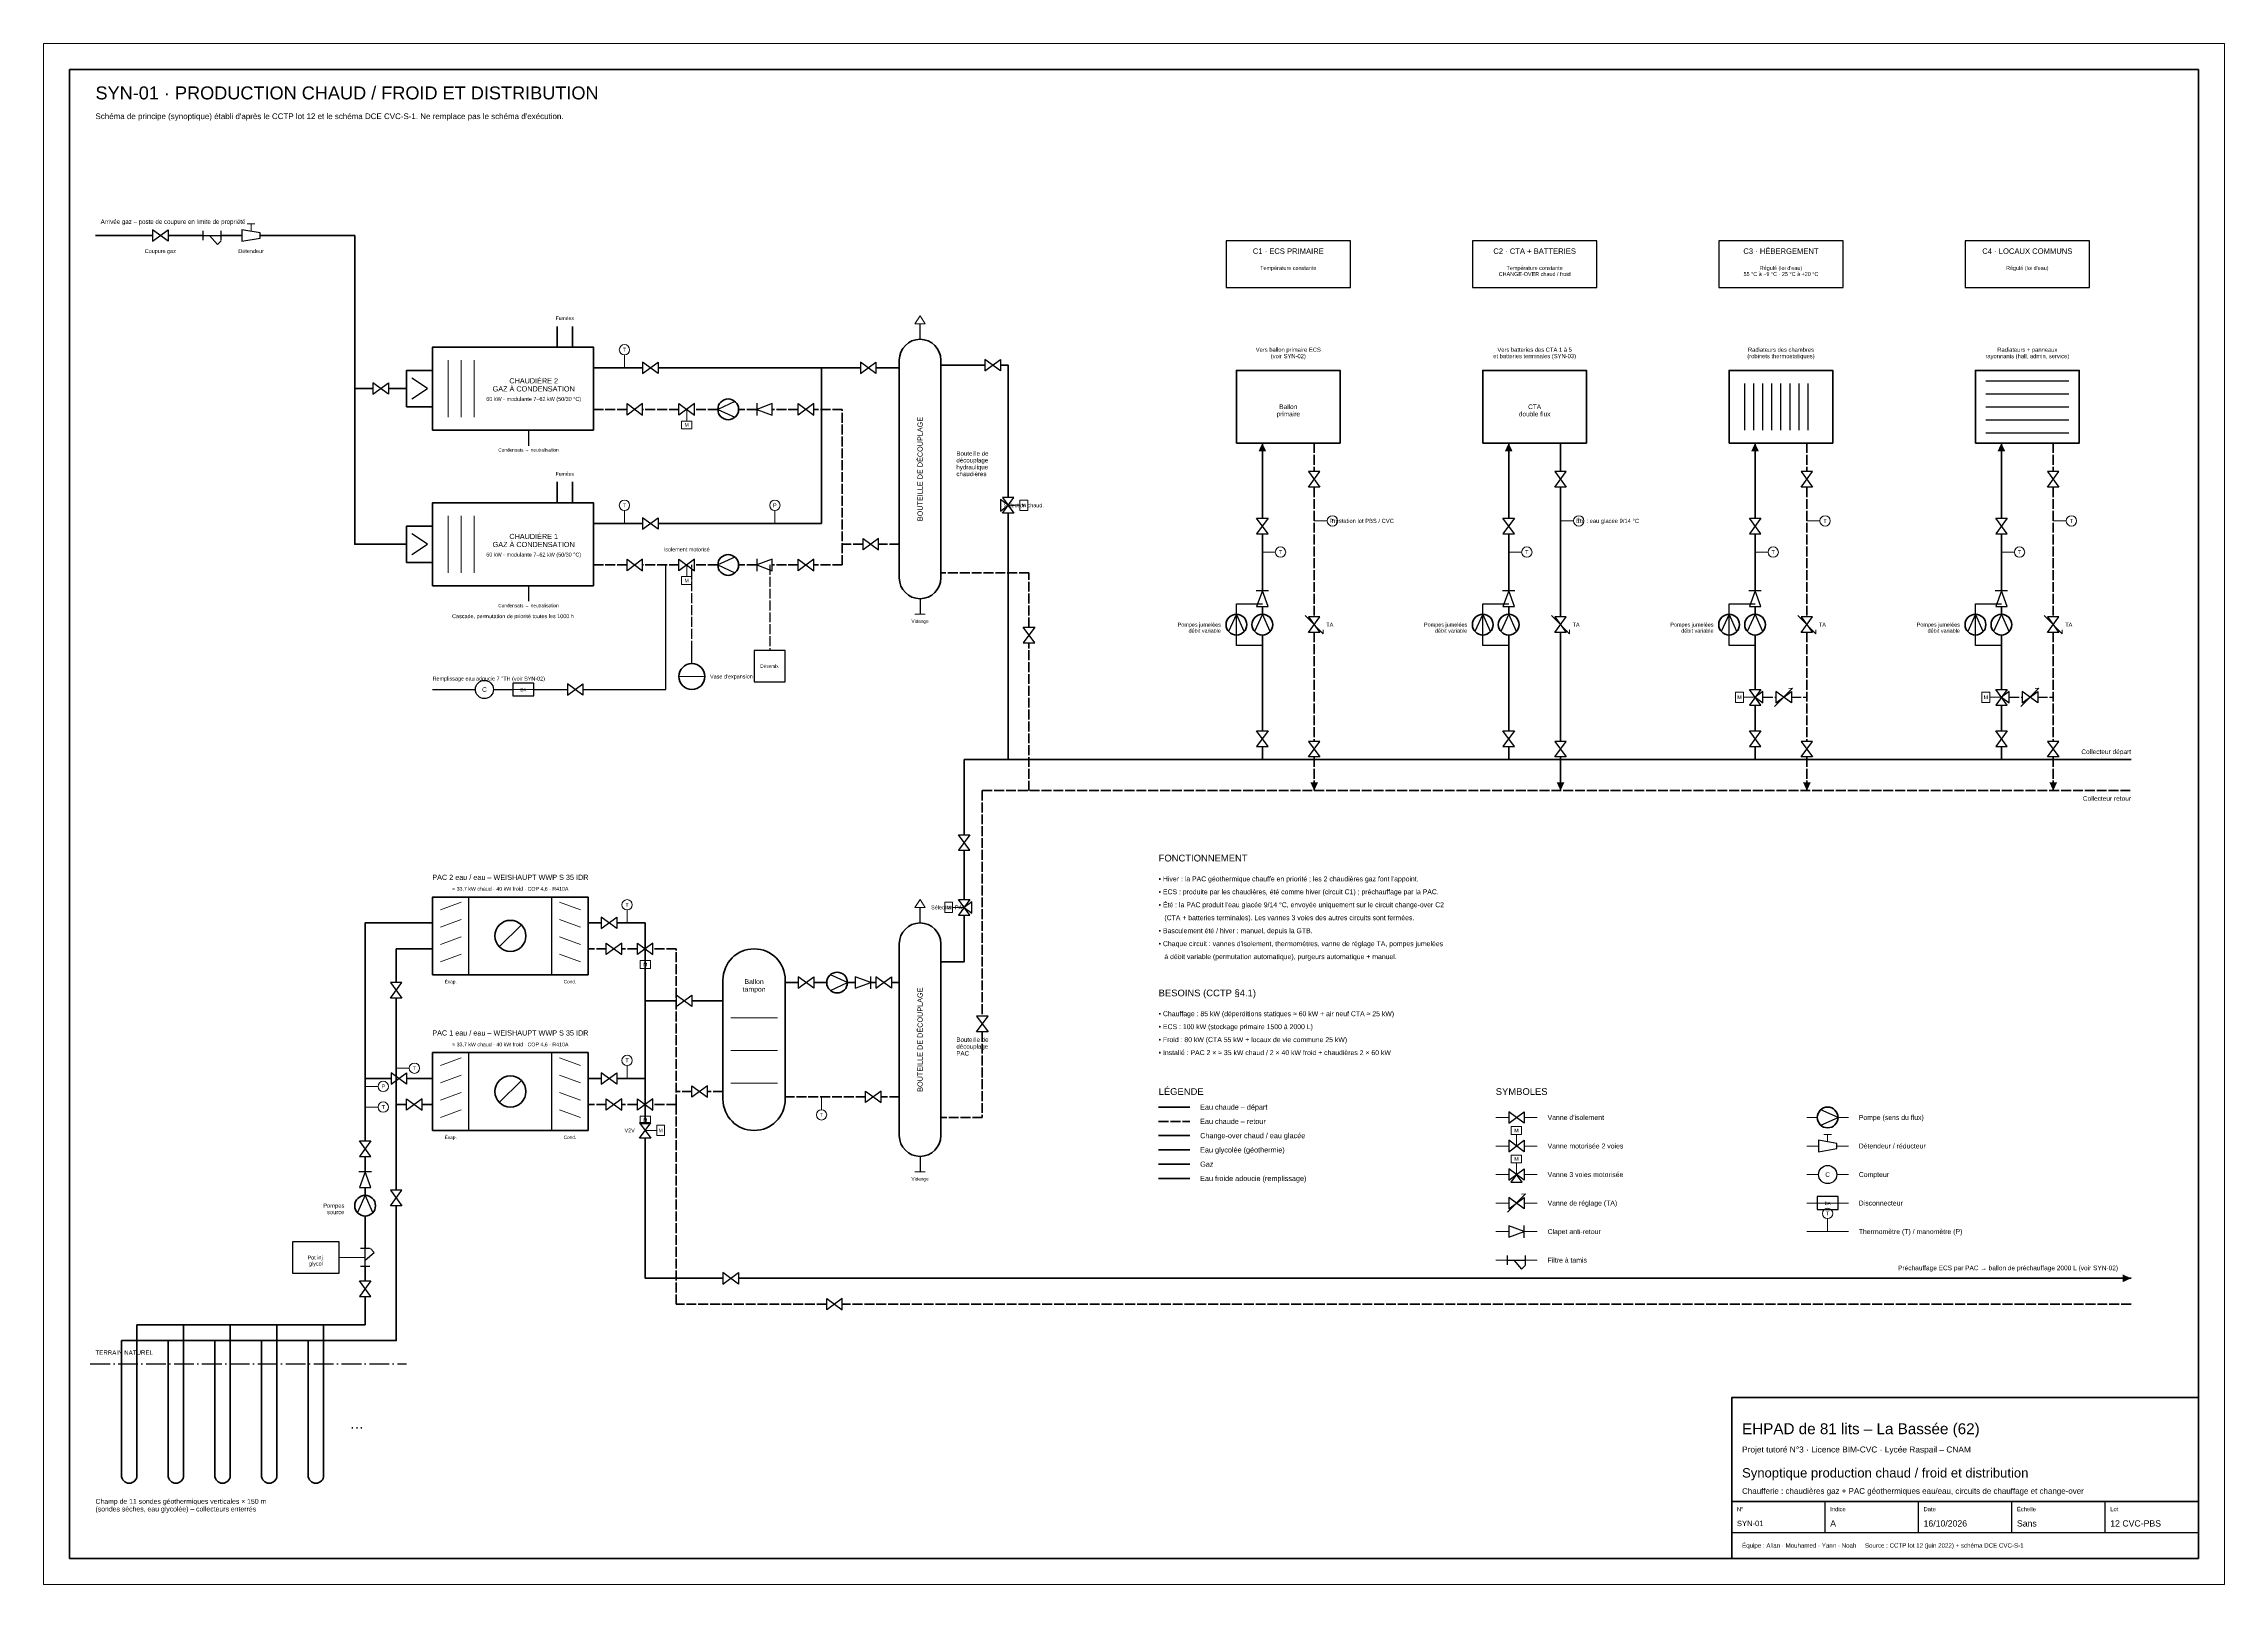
# Model space of a CAD drawing. Header units: millimetres. Extents: x 0 to 841, y 0 to 594.
import ezdxf
from ezdxf.enums import TextEntityAlignment as Align

# ---------------------------------------------------------------- set-up
doc = ezdxf.new("R2010")
doc.units = ezdxf.units.MM
doc.header["$LTSCALE"] = 3
doc.linetypes.add('DASHDOT', pattern=[3.556, 2.54, -0.508, 0, -0.508])
doc.linetypes.add('DASHED', pattern=[1.524, 1.27, -0.254])
for name, color, linetype in [('CADRE', 7, 'Continuous'), ('CVC-ACCESSOIRE', 6, 'Continuous'), ('CVC-CH-ALLER', 1, 'Continuous'), ('CVC-CH-RETOUR', 5, 'DASHED'), ('CVC-EG-CHANGEOVER', 4, 'Continuous'), ('CVC-EQUIPEMENT', 7, 'Continuous'), ('CVC-GAZ', 2, 'Continuous'), ('CVC-GLYCOL', 3, 'Continuous'), ('CVC-LIMITE', 8, 'DASHDOT'), ('CVC-TEXTE', 7, 'Continuous'), ('CVC-TEXTE-PUISS', 4, 'Continuous'), ('PBS-EF', 150, 'Continuous')]:
    doc.layers.add(name, color=color, linetype=linetype)
doc.styles.get("Standard").update_dxf_attribs({"font": 'arial.ttf'})

msp = doc.modelspace()

# ---------------------------------------------------------------- linework, layer by layer
at = {"layer": 'CADRE', "lineweight": 18}
msp.add_lwpolyline([(0, 0), (841, 0), (841, 594), (0, 594), (0, 0)], dxfattribs=at)
at = {"layer": 'CADRE', "lineweight": 70}
msp.add_lwpolyline([(10, 10), (831, 10), (831, 584), (10, 584), (10, 10)], dxfattribs=at)
at = {"layer": 'CADRE', "lineweight": 50}
msp.add_lwpolyline([(651, 10), (831, 10), (831, 72), (651, 72), (651, 10)], dxfattribs=at)
at = {"layer": 'CADRE', "lineweight": 35}
msp.add_lwpolyline([(651, 32), (831, 32)], dxfattribs=at)
at = {"layer": 'CADRE', "lineweight": 25}
for points in [[(687, 20), (687, 32)], [(723, 20), (723, 32)], [(759, 20), (759, 32)], [(795, 20), (795, 32)], [(651, 20), (831, 20)]]:
    msp.add_lwpolyline(points, dxfattribs=at)
at = {"layer": 'CVC-ACCESSOIRE', "lineweight": 25}
for points in [[(42, 517.8), (48, 522.2), (48, 517.8), (42, 522.2), (42, 517.8)], [(61.5, 518.2), (61.5, 521.8)], [(68.5, 518.2), (68.5, 521.8)], [(76.5, 517.8), (83.5, 519), (83.5, 521), (76.5, 522.2), (76.5, 517.8)], [(61.5, 520), (68.5, 520)], [(64, 520), (67, 516.5), (68.5, 518)], [(231, 466.8), (237, 471.2), (237, 466.8), (231, 471.2), (231, 466.8)], [(315, 466.8), (321, 471.2), (321, 466.8), (315, 471.2), (315, 466.8)], [(363, 467.8), (369, 472.2), (369, 467.8), (363, 472.2), (363, 467.8)], [(127, 458.8), (133, 463.2), (133, 458.8), (127, 463.2), (127, 458.8)], [(231, 455.2), (225, 450.8), (225, 455.2), (231, 450.8), (231, 455.2)], [(251, 455.2), (245, 450.8), (245, 455.2), (251, 450.8), (251, 455.2)], [(266.6, 456), (260, 453), (266.6, 450)], [(275, 455.4), (275, 450.6)], [(281, 455.2), (275, 453), (281, 450.8), (281, 455.2)], [(297, 455.2), (291, 450.8), (291, 455.2), (297, 450.8), (297, 455.2)], [(487.8, 429), (492.2, 423), (487.8, 423), (492.2, 429), (487.8, 429)], [(582.8, 429), (587.2, 423), (582.8, 423), (587.2, 429), (582.8, 429)], [(677.8, 429), (682.2, 423), (677.8, 423), (682.2, 429), (677.8, 429)], [(772.8, 429), (777.2, 423), (772.8, 423), (777.2, 429), (772.8, 429)], [(372, 416), (369, 418.2), (369, 413.8), (372, 416)], [(369.8, 419), (374.2, 413), (369.8, 413), (374.2, 419), (369.8, 419)], [(231, 406.8), (237, 411.2), (237, 406.8), (231, 411.2), (231, 406.8)], [(472.2, 405), (467.8, 411), (472.2, 411), (467.8, 405), (472.2, 405)], [(567.2, 405), (562.8, 411), (567.2, 411), (562.8, 405), (567.2, 405)], [(662.2, 405), (657.8, 411), (662.2, 411), (657.8, 405), (662.2, 405)], [(757.2, 405), (752.8, 411), (757.2, 411), (752.8, 405), (757.2, 405)], [(266.6, 396), (260, 393), (266.6, 390)], [(275, 395.4), (275, 390.6)], [(322, 403.2), (316, 398.8), (316, 403.2), (322, 398.8), (322, 403.2)], [(231, 395.2), (225, 390.8), (225, 395.2), (231, 390.8), (231, 395.2)], [(251, 395.2), (245, 390.8), (245, 395.2), (251, 390.8), (251, 395.2)], [(281, 395.2), (275, 393), (281, 390.8), (281, 395.2)], [(297, 395.2), (291, 390.8), (291, 395.2), (297, 390.8), (297, 395.2)], [(472.4, 383), (467.6, 383)], [(472.2, 377), (470, 383), (467.8, 377), (472.2, 377)], [(567.4, 383), (562.6, 383)], [(567.2, 377), (565, 383), (562.8, 377), (567.2, 377)], [(662.4, 383), (657.6, 383)], [(662.2, 377), (660, 383), (657.8, 377), (662.2, 377)], [(757.4, 383), (752.6, 383)], [(757.2, 377), (755, 383), (752.8, 377), (757.2, 377)], [(463, 367.4), (460, 374), (457, 367.4)], [(473, 367.4), (470, 374), (467, 367.4)], [(487.8, 373), (492.2, 367), (487.8, 367), (492.2, 373), (487.8, 373)], [(558, 367.4), (555, 374), (552, 367.4)], [(568, 367.4), (565, 374), (562, 367.4)], [(582.8, 373), (587.2, 367), (582.8, 367), (587.2, 373), (582.8, 373)], [(653, 367.4), (650, 374), (647, 367.4)], [(663, 367.4), (660, 374), (657, 367.4)], [(677.8, 373), (682.2, 367), (677.8, 367), (682.2, 373), (677.8, 373)], [(748, 367.4), (745, 374), (742, 367.4)], [(758, 367.4), (755, 374), (752, 367.4)], [(772.8, 373), (777.2, 367), (772.8, 367), (777.2, 373), (772.8, 373)], [(382.2, 363), (377.8, 369), (382.2, 369), (377.8, 363), (382.2, 363)], [(181, 342.5), (189, 342.5), (189, 347.5), (181, 347.5), (181, 342.5)], [(202, 342.8), (208, 347.2), (208, 342.8), (202, 347.2), (202, 342.8)], [(662.2, 339), (657.8, 345), (662.2, 345), (657.8, 339), (662.2, 339)], [(757.2, 339), (752.8, 345), (757.2, 345), (752.8, 339), (757.2, 339)], [(660, 342), (663, 339.8), (663, 344.2), (660, 342)], [(668, 339.8), (674, 344.2), (674, 339.8), (668, 344.2), (668, 339.8)], [(755, 342), (758, 339.8), (758, 344.2), (755, 342)], [(763, 339.8), (769, 344.2), (769, 339.8), (763, 344.2), (763, 339.8)], [(472.2, 323), (467.8, 329), (472.2, 329), (467.8, 323), (472.2, 323)], [(567.2, 323), (562.8, 329), (567.2, 329), (562.8, 323), (567.2, 323)], [(662.2, 323), (657.8, 329), (662.2, 329), (657.8, 323), (662.2, 323)], [(757.2, 323), (752.8, 329), (757.2, 329), (752.8, 323), (757.2, 323)], [(487.8, 325), (492.2, 319), (487.8, 319), (492.2, 325), (487.8, 325)], [(582.8, 325), (587.2, 319), (582.8, 319), (587.2, 325), (582.8, 325)], [(677.8, 325), (682.2, 319), (677.8, 319), (682.2, 325), (677.8, 325)], [(772.8, 325), (777.2, 319), (772.8, 319), (777.2, 325), (772.8, 325)], [(357.2, 283), (352.8, 289), (357.2, 289), (352.8, 283), (357.2, 283)], [(357.2, 258), (352.8, 264), (357.2, 264), (352.8, 258), (357.2, 258)], [(355, 261), (358, 258.8), (358, 263.2), (355, 261)], [(215, 252.8), (221, 257.2), (221, 252.8), (215, 257.2), (215, 252.8)], [(223, 247.2), (217, 242.8), (217, 247.2), (223, 242.8), (223, 247.2)], [(235, 247.2), (229, 242.8), (229, 247.2), (235, 242.8), (235, 247.2)], [(133.8, 232), (138.2, 226), (133.8, 226), (138.2, 232), (133.8, 232)], [(244, 222.8), (250, 227.2), (250, 222.8), (244, 227.2), (244, 222.8)], [(291, 229.8), (297, 234.2), (297, 229.8), (291, 234.2), (291, 229.8)], [(303.4, 229), (310, 232), (303.4, 235)], [(313, 229.8), (319, 232), (313, 234.2), (313, 229.8)], [(319, 229.6), (319, 234.4)], [(321, 229.8), (327, 234.2), (327, 229.8), (321, 234.2), (321, 229.8)], [(359.8, 219), (364.2, 213), (359.8, 213), (364.2, 219), (359.8, 219)], [(134, 192.8), (140, 197.2), (140, 192.8), (134, 197.2), (134, 192.8)], [(215, 192.8), (221, 197.2), (221, 192.8), (215, 197.2), (215, 192.8)], [(146, 187.2), (140, 182.8), (140, 187.2), (146, 182.8), (146, 187.2)], [(223, 187.2), (217, 182.8), (217, 187.2), (223, 182.8), (223, 187.2)], [(235, 187.2), (229, 182.8), (229, 187.2), (235, 182.8), (235, 187.2)], [(256, 192.2), (250, 187.8), (250, 192.2), (256, 187.8), (256, 192.2)], [(323, 190.2), (317, 185.8), (317, 190.2), (323, 185.8), (323, 190.2)], [(229.8, 178), (234.2, 172), (229.8, 172), (234.2, 178), (229.8, 178)], [(565, 177.8), (571, 182.2), (571, 177.8), (565, 182.2), (565, 177.8)], [(685.4, 177), (692, 180), (685.4, 183)], [(126.2, 165), (121.8, 171), (126.2, 171), (121.8, 165), (126.2, 165)], [(565, 166.8), (571, 171.2), (571, 166.8), (565, 171.2), (565, 166.8)], [(684.5, 166.8), (691.5, 168), (691.5, 170), (684.5, 171.2), (684.5, 166.8)], [(565, 155.8), (571, 160.2), (571, 155.8), (565, 160.2), (565, 155.8)], [(126.4, 159), (121.6, 159)], [(126.2, 153), (124, 159), (121.8, 153), (126.2, 153)], [(133.8, 152), (138.2, 146), (133.8, 146), (138.2, 152), (133.8, 152)], [(568, 158), (565.8, 155), (570.2, 155), (568, 158)], [(127, 143.4), (124, 150), (121, 143.4)], [(565, 144.8), (571, 149.2), (571, 144.8), (565, 149.2), (565, 144.8)], [(684, 144.5), (692, 144.5), (692, 149.5), (684, 149.5), (684, 144.5)], [(565, 133.8), (571, 136), (565, 138.2), (565, 133.8)], [(571, 133.6), (571, 138.4)], [(125.8, 129.5), (122.2, 129.5)], [(124, 122.5), (124, 129.5)], [(124, 125), (127.5, 128), (126, 129.5)], [(564.5, 123.2), (564.5, 126.8)], [(571.5, 123.2), (571.5, 126.8)], [(125.8, 122.5), (122.2, 122.5)], [(262, 115.8), (268, 120.2), (268, 115.8), (262, 120.2), (262, 115.8)], [(564.5, 125), (571.5, 125)], [(567, 125), (570, 121.5), (571.5, 123)], [(126.2, 111), (121.8, 117), (126.2, 117), (121.8, 111), (126.2, 111)], [(308, 110.2), (302, 105.8), (302, 110.2), (308, 105.8), (308, 110.2)]]:
    msp.add_lwpolyline(points, dxfattribs=at)
at = {"layer": 'CVC-ACCESSOIRE', "lineweight": 18}
for points in [[(78.5, 524.5), (81.5, 524.5)], [(80, 521.6), (80, 524.5)], [(336, 486), (340, 486), (338, 489), (336, 486)], [(224, 469), (224, 474)], [(250, 448.5), (246, 448.5), (246, 445.5), (250, 445.5), (250, 448.5)], [(248, 453), (248, 448.5)], [(224, 409), (224, 414)], [(282, 409), (282, 414)], [(372, 416), (376.5, 416)], [(376.5, 418), (376.5, 414), (379.5, 414), (379.5, 418), (376.5, 418)], [(490, 410), (495, 410)], [(585, 410), (590, 410)], [(680, 410), (685, 410)], [(775, 410), (780, 410)], [(470, 398), (475, 398)], [(565, 398), (570, 398)], [(660, 398), (665, 398)], [(755, 398), (760, 398)], [(250, 388.5), (246, 388.5), (246, 385.5), (250, 385.5), (250, 388.5)], [(248, 393), (248, 388.5)], [(336, 374), (340, 374)], [(486.5, 373.5), (493.5, 366.5)], [(581.5, 373.5), (588.5, 366.5)], [(676.5, 373.5), (683.5, 366.5)], [(771.5, 373.5), (778.5, 366.5)], [(493.5, 366.5), (493.4, 368)], [(588.5, 366.5), (588.4, 368)], [(683.5, 366.5), (683.4, 368)], [(778.5, 366.5), (778.4, 368)], [(181, 345), (189, 345)], [(667.5, 338.5), (674.5, 345.5)], [(674.5, 345.5), (673, 345.4)], [(762.5, 338.5), (769.5, 345.5)], [(769.5, 345.5), (768, 345.4)], [(655.5, 340), (655.5, 344), (652.5, 344), (652.5, 340), (655.5, 340)], [(660, 342), (655.5, 342)], [(750.5, 340), (750.5, 344), (747.5, 344), (747.5, 340), (750.5, 340)], [(755, 342), (750.5, 342)], [(336, 261), (340, 261), (338, 264), (336, 261)], [(350.5, 259), (350.5, 263), (347.5, 263), (347.5, 259), (350.5, 259)], [(355, 261), (350.5, 261)], [(225, 255), (225, 260)], [(232, 245), (232, 240.5)], [(234, 240.5), (230, 240.5), (230, 237.5), (234, 237.5), (234, 240.5)], [(136, 199), (141, 199)], [(225, 195), (225, 200)], [(124, 192), (129, 192)], [(300, 188), (300, 183)], [(124, 184), (129, 184)], [(234, 180.5), (230, 180.5), (230, 177.5), (234, 177.5), (234, 180.5)], [(232, 185), (232, 180.5)], [(236.5, 177), (236.5, 173), (239.5, 173), (239.5, 177), (236.5, 177)], [(232, 175), (236.5, 175)], [(566, 173.5), (570, 173.5), (570, 176.5), (566, 176.5), (566, 173.5)], [(568, 169), (568, 173.5)], [(686.5, 173.5), (689.5, 173.5)], [(688, 170.6), (688, 173.5)], [(566, 162.5), (570, 162.5), (570, 165.5), (566, 165.5), (566, 162.5)], [(568, 158), (568, 162.5)], [(336, 159), (340, 159)], [(564.5, 143.5), (571.5, 150.5)], [(571.5, 150.5), (570, 150.4)], [(684, 147), (692, 147)], [(688, 136), (688, 141)]]:
    msp.add_lwpolyline(points, dxfattribs=at)
for centre in [(224, 476), (224, 416), (282, 416), (497, 410), (592, 410), (687, 410), (782, 410), (477, 398), (572, 398), (667, 398), (762, 398), (225, 262), (225, 202), (131, 192), (143, 199), (131, 184), (300, 181), (688, 143)]:
    msp.add_circle(centre, 2, dxfattribs=at)
at = {"layer": 'CVC-ACCESSOIRE', "lineweight": 35}
for centre in [(264, 453), (264, 393), (460, 370), (470, 370), (555, 370), (565, 370), (650, 370), (660, 370), (745, 370), (755, 370), (306, 232), (688, 180), (124, 146)]:
    msp.add_circle(centre, 4, dxfattribs=at)
at = {"layer": 'CVC-ACCESSOIRE', "lineweight": 25}
for centre in [(170, 345), (688, 158)]:
    msp.add_circle(centre, 3.5, dxfattribs=at)
at = {"layer": 'CVC-CH-ALLER', "lineweight": 40}
for points in [[(212, 469), (231, 469)], [(237, 469), (300, 469)], [(300, 409), (300, 469)], [(300, 469), (315, 469)], [(321, 469), (330, 469)], [(470, 411), (470, 440)], [(660, 411), (660, 440)], [(755, 411), (755, 440)], [(212, 409), (231, 409)], [(237, 409), (300, 409)], [(470, 383), (470, 405)], [(660, 383), (660, 405)], [(755, 383), (755, 405)], [(470, 374), (470, 377)], [(660, 374), (660, 377)], [(755, 374), (755, 377)], [(470, 329), (470, 366)], [(660, 345), (660, 366)], [(755, 345), (755, 366)], [(660, 329), (660, 339)], [(755, 329), (755, 339)], [(470, 318), (470, 323)], [(660, 318), (660, 323)], [(755, 318), (755, 323)], [(210, 255), (215, 255)], [(221, 255), (232, 255)], [(232, 195), (232, 255)], [(286, 232), (291, 232)], [(297, 232), (302, 232)], [(310, 232), (313, 232)], [(319, 232), (321, 232)], [(327, 232), (330, 232)], [(232, 225), (244, 225)], [(250, 225), (262, 225)], [(210, 195), (215, 195)], [(221, 195), (232, 195)], [(232, 195), (232, 178)], [(232, 172), (232, 118), (262, 118)], [(268, 118), (805, 118)]]:
    msp.add_lwpolyline(points, dxfattribs=at)
at = {"layer": 'CVC-CH-ALLER', "lineweight": 50}
for points in [[(346, 470), (363, 470)], [(369, 470), (372, 470), (372, 419)], [(372, 413), (372, 318)], [(355, 289), (355, 318)], [(355, 264), (355, 283)], [(346, 240), (355, 240), (355, 258)], [(430, 184), (442, 184)]]:
    msp.add_lwpolyline(points, dxfattribs=at)
at = {"layer": 'CVC-CH-ALLER', "lineweight": 30}
for points in [[(470, 362), (460, 362), (460, 378), (470, 378)], [(660, 362), (650, 362), (650, 378), (660, 378)], [(755, 362), (745, 362), (745, 378), (755, 378)]]:
    msp.add_lwpolyline(points, dxfattribs=at)
at = {"layer": 'CVC-CH-ALLER', "lineweight": 60}
msp.add_lwpolyline([(355, 318), (805, 318)], dxfattribs=at)
at = {"layer": 'CVC-CH-ALLER'}
for points in [[(470, 440), (468.521, 436.828), (471.479, 436.828)], [(660, 440), (658.521, 436.828), (661.479, 436.828)], [(755, 440), (753.521, 436.828), (756.479, 436.828)], [(805, 118), (801.828, 119.479), (801.828, 116.521)]]:
    msp.add_solid(points, dxfattribs=at)
at = {"layer": 'CVC-CH-RETOUR', "lineweight": 40}
for points in [[(225, 453), (212, 453)], [(245, 453), (231, 453)], [(260, 453), (251, 453)], [(275, 453), (268, 453)], [(291, 453), (281, 453)], [(308, 453), (297, 453)], [(308, 393), (308, 453)], [(490, 440), (490, 429)], [(680, 440), (680, 429)], [(775, 440), (775, 429)], [(490, 423), (490, 373)], [(680, 423), (680, 373)], [(775, 423), (775, 373)], [(316, 401), (308, 401)], [(330, 401), (322, 401)], [(225, 393), (212, 393)], [(245, 393), (231, 393)], [(260, 393), (251, 393)], [(275, 393), (268, 393)], [(291, 393), (281, 393)], [(308, 393), (297, 393)], [(490, 367), (490, 325)], [(680, 367), (680, 325)], [(775, 367), (775, 325)], [(490, 319), (490, 306)], [(680, 319), (680, 306)], [(775, 319), (775, 306)], [(217, 245), (210, 245)], [(229, 245), (223, 245)], [(244, 245), (235, 245)], [(244, 185), (244, 245)], [(250, 190), (244, 190)], [(262, 190), (256, 190)], [(317, 188), (286, 188)], [(330, 188), (323, 188)], [(217, 185), (210, 185)], [(229, 185), (223, 185)], [(244, 185), (235, 185)], [(302, 108), (244, 108), (244, 185)], [(805, 108), (308, 108)]]:
    msp.add_lwpolyline(points, dxfattribs=at)
at = {"layer": 'CVC-CH-RETOUR', "lineweight": 25}
for points in [[(250, 360), (250, 393)], [(280, 393), (280, 360)], [(663, 342), (668, 342)], [(674, 342), (680, 342)], [(758, 342), (763, 342)], [(769, 342), (775, 342)]]:
    msp.add_lwpolyline(points, dxfattribs=at)
at = {"layer": 'CVC-CH-RETOUR', "lineweight": 50}
for points in [[(380, 369), (380, 390), (346, 390)], [(380, 306), (380, 363)], [(362, 306), (362, 219)], [(362, 213), (362, 180), (346, 180)], [(430, 178.5), (442, 178.5)]]:
    msp.add_lwpolyline(points, dxfattribs=at)
at = {"layer": 'CVC-CH-RETOUR', "lineweight": 60}
msp.add_lwpolyline([(362, 306), (805, 306)], dxfattribs=at)
at = {"layer": 'CVC-CH-RETOUR'}
for points in [[(490, 306), (491.479, 309.172), (488.521, 309.172)], [(680, 306), (681.479, 309.172), (678.521, 309.172)], [(775, 306), (776.479, 309.172), (773.521, 309.172)]]:
    msp.add_solid(points, dxfattribs=at)
at = {"layer": 'CVC-EG-CHANGEOVER', "lineweight": 40}
for points in [[(565, 411), (565, 440)], [(585, 440), (585, 429)], [(585, 423), (585, 373)], [(565, 383), (565, 405)], [(565, 374), (565, 377)], [(565, 329), (565, 366)], [(585, 367), (585, 325)], [(565, 318), (565, 323)], [(585, 319), (585, 306)]]:
    msp.add_lwpolyline(points, dxfattribs=at)
at = {"layer": 'CVC-EG-CHANGEOVER', "lineweight": 30}
msp.add_lwpolyline([(565, 362), (555, 362), (555, 378), (565, 378)], dxfattribs=at)
at = {"layer": 'CVC-EG-CHANGEOVER', "lineweight": 50}
msp.add_lwpolyline([(430, 173), (442, 173)], dxfattribs=at)
at = {"layer": 'CVC-EG-CHANGEOVER'}
for points in [[(565, 440), (563.521, 436.828), (566.479, 436.828)], [(585, 306), (586.479, 309.172), (583.521, 309.172)]]:
    msp.add_solid(points, dxfattribs=at)
at = {"layer": 'CVC-EQUIPEMENT', "lineweight": 25}
for points in [[(456, 500), (504, 500), (504, 518), (456, 518), (456, 500)], [(551, 500), (599, 500), (599, 518), (551, 518), (551, 500)], [(646, 500), (694, 500), (694, 518), (646, 518), (646, 500)], [(741, 500), (789, 500), (789, 518), (741, 518), (741, 500)], [(338, 480), (338, 486)], [(142, 457), (148, 461), (142, 465)], [(656, 445), (656, 463)], [(659.5, 445), (659.5, 463)], [(663, 445), (663, 463)], [(666.5, 445), (666.5, 463)], [(670, 445), (670, 463)], [(673.5, 445), (673.5, 463)], [(677, 445), (677, 463)], [(680.5, 445), (680.5, 463)], [(749, 464), (781, 464)], [(749, 459), (781, 459)], [(749, 454), (781, 454)], [(749, 449), (781, 449)], [(187, 445), (187, 439)], [(749, 444), (781, 444)], [(142, 397), (148, 401), (142, 405)], [(187, 385), (187, 379)], [(338, 380), (338, 374)], [(250, 355), (250, 360)], [(274, 348), (286, 348), (286, 360), (274, 360), (274, 348)], [(164, 235), (164, 265)], [(196, 235), (196, 265)], [(338, 255), (338, 261)], [(164, 175), (164, 205)], [(196, 175), (196, 205)], [(338, 165), (338, 159)], [(96, 120), (114, 120), (114, 132), (96, 132), (96, 120)]]:
    msp.add_lwpolyline(points, dxfattribs=at)
at = {"layer": 'CVC-EQUIPEMENT', "lineweight": 35}
for points in [[(198, 477), (198, 485)], [(204, 477), (204, 485)], [(140, 454), (150, 454), (150, 468), (140, 468), (140, 454)], [(460, 440), (500, 440), (500, 468), (460, 468), (460, 440)], [(555, 440), (595, 440), (595, 468), (555, 468), (555, 440)], [(650, 440), (690, 440), (690, 468), (650, 468), (650, 440)], [(745, 440), (785, 440), (785, 468), (745, 468), (745, 440)], [(198, 417), (198, 425)], [(204, 417), (204, 425)], [(140, 394), (150, 394), (150, 408), (140, 408), (140, 394)]]:
    msp.add_lwpolyline(points, dxfattribs=at)
at = {"layer": 'CVC-EQUIPEMENT', "lineweight": 50}
for points in [[(150, 445), (212, 445), (212, 477), (150, 477), (150, 445)], [(330, 388), (330, 472)], [(346, 388), (346, 472)], [(150, 385), (212, 385), (212, 417), (150, 417), (150, 385)], [(150, 235), (210, 235), (210, 265), (150, 265), (150, 235)], [(330, 173), (330, 247)], [(346, 173), (346, 247)], [(262, 187), (262, 233)], [(286, 187), (286, 233)], [(150, 175), (210, 175), (210, 205), (150, 205), (150, 175)]]:
    msp.add_lwpolyline(points, dxfattribs=at)
at = {"layer": 'CVC-EQUIPEMENT', "lineweight": 18}
for points in [[(156, 450), (156, 472)], [(161, 450), (161, 472)], [(166, 450), (166, 472)], [(156, 390), (156, 412)], [(161, 390), (161, 412)], [(166, 390), (166, 412)], [(245, 350), (255, 350)], [(153, 260), (161, 263)], [(199, 263), (207, 260)], [(153, 253.333), (161, 256.333)], [(176, 246), (184, 254)], [(199, 256.333), (207, 253.333)], [(153, 246.667), (161, 249.667)], [(199, 249.667), (207, 246.667)], [(153, 240), (161, 243)], [(199, 243), (207, 240)], [(153, 200), (161, 203)], [(199, 203), (207, 200)], [(153, 193.333), (161, 196.333)], [(176, 186), (184, 194)], [(199, 196.333), (207, 193.333)], [(153, 186.667), (161, 189.667)], [(199, 189.667), (207, 186.667)], [(153, 180), (161, 183)], [(199, 183), (207, 180)]]:
    msp.add_lwpolyline(points, dxfattribs=at)
at = {"layer": 'CVC-EQUIPEMENT', "lineweight": 13}
for points in [[(265, 218.4), (283, 218.4)], [(265, 205.8), (283, 205.8)], [(265, 193.2), (283, 193.2)]]:
    msp.add_lwpolyline(points, dxfattribs=at)
at = {"layer": 'CVC-EQUIPEMENT', "lineweight": 35}
for centre, radius in [((250, 350), 5), ((180, 250), 6), ((180, 190), 6)]:
    msp.add_circle(centre, radius, dxfattribs=at)
at = {"layer": 'CVC-EQUIPEMENT', "lineweight": 50}
for centre, radius, start, end in [((338, 472), 8, 0, 180), ((338, 388), 8, 180, 360), ((338, 247), 8, 0, 180), ((274, 233), 12, 0, 180), ((274, 187), 12, 180, 360), ((338, 173), 8, 180, 360)]:
    msp.add_arc(centre, radius, start, end, dxfattribs=at)
at = {"layer": 'CVC-GAZ', "lineweight": 40}
for points in [[(20, 520), (42, 520)], [(48, 520), (61.5, 520)], [(68.5, 520), (76.5, 520)], [(83.5, 520), (120, 520), (120, 401), (140, 401)], [(120, 461), (127, 461)], [(133, 461), (140, 461)]]:
    msp.add_lwpolyline(points, dxfattribs=at)
at = {"layer": 'CVC-GAZ', "lineweight": 50}
msp.add_lwpolyline([(430, 162), (442, 162)], dxfattribs=at)
at = {"layer": 'CVC-GLYCOL', "lineweight": 40}
for points in [[(124, 171), (124, 255), (150, 255)], [(150, 245), (136, 245), (136, 232)], [(136, 226), (136, 152)], [(124, 195), (134, 195)], [(140, 195), (150, 195)], [(140, 185), (136, 185)], [(150, 185), (146, 185)], [(124, 159), (124, 165)], [(124, 150), (124, 153)], [(136, 146), (136, 94), (108, 94)], [(124, 129.5), (124, 142)], [(124, 117), (124, 122.5)], [(124, 100), (124, 111)], [(30, 94), (108, 94)], [(36, 100), (124, 100)]]:
    msp.add_lwpolyline(points, dxfattribs=at)
at = {"layer": 'CVC-GLYCOL', "lineweight": 50}
msp.add_lwpolyline([(430, 167.5), (442, 167.5)], dxfattribs=at)
at = {"layer": 'CVC-GLYCOL', "lineweight": 18}
msp.add_lwpolyline([(114, 126), (124, 126)], dxfattribs=at)
at = {"layer": 'CVC-GLYCOL', "lineweight": 35}
for points in [[(30, 94), (30, 42)], [(36, 100), (36, 42)], [(48, 94), (48, 42)], [(54, 100), (54, 42)], [(66, 94), (66, 42)], [(72, 100), (72, 42)], [(84, 94), (84, 42)], [(90, 100), (90, 42)], [(102, 94), (102, 42)], [(108, 100), (108, 42)]]:
    msp.add_lwpolyline(points, dxfattribs=at)
for centre in [(33, 42), (51, 42), (69, 42), (87, 42), (105, 42)]:
    msp.add_arc(centre, 3, 180, 360, dxfattribs=at)
at = {"layer": 'CVC-LIMITE', "lineweight": 25}
msp.add_lwpolyline([(18, 85), (140, 85)], dxfattribs=at)
at = {"layer": 'CVC-TEXTE', "lineweight": 18}
for points in [[(560, 180), (565, 180)], [(571, 180), (576, 180)], [(680, 180), (684, 180)], [(692, 180), (696, 180)], [(560, 169), (565, 169)], [(571, 169), (576, 169)], [(680, 169), (684.5, 169)], [(691.5, 169), (696, 169)], [(560, 158), (565, 158)], [(571, 158), (576, 158)], [(680, 158), (684.5, 158)], [(691.5, 158), (696, 158)], [(560, 147), (565, 147)], [(571, 147), (576, 147)], [(680, 147), (684, 147)], [(692, 147), (696, 147)], [(560, 136), (565, 136)], [(571, 136), (576, 136)], [(680, 136), (696, 136)], [(560, 125), (564.5, 125)], [(571.5, 125), (576, 125)]]:
    msp.add_lwpolyline(points, dxfattribs=at)
at = {"layer": 'PBS-EF', "lineweight": 25}
for points in [[(208, 345), (240, 345), (240, 393)], [(150, 345), (166.5, 345)], [(173.5, 345), (181, 345)], [(189, 345), (202, 345)]]:
    msp.add_lwpolyline(points, dxfattribs=at)
at = {"layer": 'PBS-EF', "lineweight": 50}
msp.add_lwpolyline([(430, 156.5), (442, 156.5)], dxfattribs=at)

# ---------------------------------------------------------------- texts
at = {"layer": 'CVC-TEXTE'}
for s, height, p in [('SYN-01 · PRODUCTION CHAUD / FROID ET DISTRIBUTION', 5, (20, 575)), ("Schéma de principe (synoptique) établi d'après le CCTP lot 12 et le schéma DCE CVC-S-1. Ne remplace pas le schéma d'exécution.", 2.2, (20, 566)), ('découplage', 1.7, (352, 433.365)), ('chaudières', 1.7, (352, 428.095)), ('hydraulique', 1.7, (352, 430.73)), ('Bouteille de', 1.7, (352, 436)), ("Vase d'expansion", 1.5, (257, 350)), ('FONCTIONNEMENT', 2.6, (430, 280)), ("• Hiver : la PAC géothermique chauffe en priorité ; les 2 chaudières gaz font l'appoint.", 1.9, (430, 272)), ('• ECS : produite par les chaudières, été comme hiver (circuit C1) ; préchauffage par la PAC.', 1.9, (430, 267)), ("• Été : la PAC produit l'eau glacée 9/14 °C, envoyée uniquement sur le circuit change-over C2", 1.9, (430, 262)), ('• Basculement été / hiver : manuel, depuis la GTB.', 1.9, (430, 252)), ('   (CTA + batteries terminales). Les vannes 3 voies des autres circuits sont fermées.', 1.9, (430, 257)), ("• Chaque circuit : vannes d'isolement, thermomètres, vanne de réglage TA, pompes jumelées", 1.9, (430, 247)), ('   à débit variable (permutation automatique), purgeurs automatique + manuel.', 1.9, (430, 242)), ('BESOINS (CCTP §4.1)', 2.6, (430, 228)), ('• Chauffage : 85 kW (déperditions statiques ≈ 60 kW + air neuf CTA ≈ 25 kW)', 1.9, (430, 220)), ('Bouteille de', 1.7, (352, 210)), ('• ECS : 100 kW (stockage primaire 1500 à 2000 L)', 1.9, (430, 215)), ('• Froid : 80 kW (CTA 55 kW + locaux de vie commune 25 kW)', 1.9, (430, 210)), ('découplage', 1.7, (352, 207.365)), ('PAC', 1.7, (352, 204.73)), ('• Installé : PAC 2 × ≈ 35 kW chaud / 2 × 40 kW froid + chaudières 2 × 60 kW', 1.9, (430, 205)), ('LÉGENDE', 2.6, (430, 190)), ('Eau chaude – départ', 2, (446, 184)), ('SYMBOLES', 2.6, (560, 190)), ('Eau chaude – retour', 2, (446, 178.5)), ("Vanne d'isolement", 1.9, (580, 180)), ('Pompe (sens du flux)', 1.9, (700, 180)), ('Change-over chaud / eau glacée', 2, (446, 173)), ('Eau glycolée (géothermie)', 2, (446, 167.5)), ('Vanne motorisée 2 voies', 1.9, (580, 169)), ('Détendeur / réducteur', 1.9, (700, 169)), ('Gaz', 2, (446, 162)), ('Eau froide adoucie (remplissage)', 2, (446, 156.5)), ('Vanne 3 voies motorisée', 1.9, (580, 158)), ('Compteur', 1.9, (700, 158)), ('Vanne de réglage (TA)', 1.9, (580, 147)), ('Disconnecteur', 1.9, (700, 147)), ('Clapet anti-retour', 1.9, (580, 136)), ('Thermomètre (T) / manomètre (P)', 1.9, (700, 136)), ('Filtre à tamis', 1.9, (580, 125)), ('…', 4, (118, 62)), ('EHPAD de 81 lits – La Bassée (62)', 4.2, (655, 60)), ('Projet tutoré N°3 · Licence BIM-CVC · Lycée Raspail – CNAM', 2.3, (655, 52)), ('Synoptique production chaud / froid et distribution', 3.6, (655, 43)), ('Chaufferie : chaudières gaz + PAC géothermiques eau/eau, circuits de chauffage et change-over', 2.2, (655, 36)), ('Champ de 11 sondes géothermiques verticales × 150 m', 1.9, (20, 32)), ('(sondes sèches, eau glycolée) – collecteurs enterrés', 1.9, (20, 29.055)), ('N°', 1.6, (653, 29)), ('Indice', 1.6, (689, 29)), ('Date', 1.6, (725, 29)), ('Échelle', 1.6, (761, 29)), ('Lot', 1.6, (797, 29)), ('SYN-01', 2.1, (653, 23.5)), ('A', 2.4, (689, 23.5)), ('16/10/2026', 2.4, (725, 23.5)), ('Sans', 2.4, (761, 23.5)), ('12 CVC-PBS', 2.4, (797, 23.5)), ('Équipe : Allan · Mouhamed · Yann · Noah     Source : CCTP lot 12 (juin 2022) + schéma DCE CVC-S-1', 1.7, (655, 15))]:
    msp.add_text(s, height=height, dxfattribs=at).set_placement(p, align=Align.MIDDLE_LEFT)
for s, height, p in [('Arrivée gaz – poste de coupure en limite de propriété', 1.7, (22, 524)), ('Remplissage eau adoucie 7 °TH (voir SYN-02)', 1.5, (150, 348)), ('TERRAIN NATUREL', 1.7, (20, 88))]:
    msp.add_text(s, height=height, dxfattribs=at).set_placement(p, align=Align.BOTTOM_LEFT)
for s, height, p in [('Coupure gaz', 1.5, (45, 514)), ('Détendeur', 1.5, (80, 514)), ('C1 · ECS PRIMAIRE', 2.1, (480, 514)), ('C2 · CTA + BATTERIES', 2.1, (575, 514)), ('C3 · HÉBERGEMENT', 2.1, (670, 514)), ('C4 · LOCAUX COMMUNS', 2.1, (765, 514)), ('Température constante', 1.5, (480, 507.5)), ('CHANGE-OVER chaud / froid', 1.5, (575, 505.175)), ('Température constante', 1.5, (575, 507.5)), ('55 °C à −9 °C · 25 °C à +20 °C', 1.5, (670, 505.175)), ("Régulé (loi d'eau)", 1.5, (670, 507.5)), ("Régulé (loi d'eau)", 1.5, (765, 507.5)), ('T', 1.5, (224, 476)), ('Vers ballon primaire ECS', 1.6, (480, 476)), ('(voir SYN-02)', 1.6, (480, 473.52)), ('et batteries terminales (SYN-03)', 1.6, (575, 473.52)), ('Vers batteries des CTA 1 à 5', 1.6, (575, 476)), ('(robinets thermostatiques)', 1.6, (670, 473.52)), ('Radiateurs des chambres', 1.6, (670, 476)), ('rayonnants (hall, admin, service)', 1.6, (765, 473.52)), ('Radiateurs + panneaux', 1.6, (765, 476)), ('CHAUDIÈRE 2', 2, (189, 464)), ('GAZ À CONDENSATION', 2, (189, 460.9)), ('Ballon', 1.8, (480, 454)), ('CTA', 1.8, (575, 454)), ('M', 1.4, (248, 447)), ('primaire', 1.8, (480, 451.21)), ('double flux', 1.8, (575, 451.21)), ('T', 1.5, (224, 416)), ('P', 1.5, (282, 416)), ('Sélection chaud.', 1.5, (378, 416)), ('M', 1.4, (378, 416)), ('CHAUDIÈRE 1', 2, (189, 404)), ('T', 1.5, (497, 410)), ('T', 1.5, (592, 410)), ('T', 1.5, (687, 410)), ('T', 1.5, (782, 410)), ('GAZ À CONDENSATION', 2, (189, 400.9)), ('Isolement motorisé', 1.5, (248, 399)), ('T', 1.5, (477, 398)), ('T', 1.5, (572, 398)), ('T', 1.5, (667, 398)), ('T', 1.5, (762, 398)), ('M', 1.4, (248, 387)), ('TA', 1.5, (496, 370)), ('TA', 1.5, (591, 370)), ('TA', 1.5, (686, 370)), ('TA', 1.5, (781, 370)), ('Désemb.', 1.3, (280, 354)), ('C', 1.8, (170, 345)), ('BA', 1.2, (185, 344.9)), ('M', 1.4, (654, 342)), ('M', 1.4, (749, 342)), ('T', 1.5, (225, 262)), ('Sélection PAC', 1.5, (349, 261)), ('M', 1.4, (349, 261)), ('M', 1.4, (232, 239)), ('tampon', 1.9, (274, 229.455)), ('Ballon', 1.9, (274, 232.4)), ('T', 1.5, (225, 202)), ('T', 1.5, (143, 199)), ('P', 1.5, (131, 192)), ('T', 1.5, (131, 184)), ('M', 1.4, (232, 179)), ('T', 1.5, (300, 181)), ('V2V', 1.5, (226, 175)), ('M', 1.4, (238, 175)), ('M', 1.4, (568, 175)), ('M', 1.4, (568, 164)), ('C', 1.8, (688, 158)), ('BA', 1.2, (688, 146.9)), ('T', 1.5, (688, 143)), ('Pot inj.', 1.5, (105, 126)), ('glycol', 1.5, (105, 123.675))]:
    msp.add_text(s, height=height, dxfattribs=at).set_placement(p, align=Align.MIDDLE_CENTER)
for s, height, p in [('Fumées', 1.4, (201, 487)), ('Fumées', 1.4, (201, 427)), ('PAC 2 eau / eau – WEISHAUPT WWP S 35 IDR', 2, (180, 271)), ('PAC 1 eau / eau – WEISHAUPT WWP S 35 IDR', 2, (180, 211))]:
    msp.add_text(s, height=height, dxfattribs=at).set_placement(p, align=Align.BOTTOM_CENTER)
for p in [(338, 430), (338, 210)]:
    msp.add_text('BOUTEILLE DE DÉCOUPLAGE', height=2, rotation=90, dxfattribs=at).set_placement(p, align=Align.MIDDLE_CENTER)
for s, height, p in [('Condensats → neutralisation', 1.3, (187, 438)), ('Cascade, permutation de priorité toutes les 1000 h', 1.5, (181, 374)), ('Condensats → neutralisation', 1.3, (187, 378)), ('Vidange', 1.3, (338, 372)), ('Évap.', 1.3, (157, 233)), ('Cond.', 1.3, (203, 233)), ('Évap.', 1.3, (157, 173)), ('Cond.', 1.3, (203, 173)), ('Vidange', 1.3, (338, 157))]:
    msp.add_text(s, height=height, dxfattribs=at).set_placement(p, align=Align.TOP_CENTER)
for s, height, p in [('Pompes jumelées', 1.5, (454, 370)), ('Pompes jumelées', 1.5, (549, 370)), ('Pompes jumelées', 1.5, (644, 370)), ('Pompes jumelées', 1.5, (739, 370)), ('débit variable', 1.5, (454, 367.675)), ('débit variable', 1.5, (549, 367.675)), ('débit variable', 1.5, (644, 367.675)), ('débit variable', 1.5, (739, 367.675)), ('Collecteur départ', 1.8, (805, 321)), ('Collecteur retour', 1.8, (805, 303)), ('Pompes', 1.6, (116, 146)), ('source', 1.6, (116, 143.52)), ('Préchauffage ECS par PAC → ballon de préchauffage 2000 L (voir SYN-02)', 1.8, (800, 122))]:
    msp.add_text(s, height=height, dxfattribs=at).set_placement(p, align=Align.MIDDLE_RIGHT)
at = {"layer": 'CVC-TEXTE-PUISS'}
for p in [(189, 457), (189, 397)]:
    msp.add_text('60 kW · modulante 7–62 kW (50/30 °C)', height=1.5, dxfattribs=at).set_placement(p, align=Align.MIDDLE_CENTER)
for s, p in [('Prestation lot PBS / CVC', (496, 410)), ('Été : eau glacée 9/14 °C', (591, 410))]:
    msp.add_text(s, height=1.6, dxfattribs=at).set_placement(p, align=Align.MIDDLE_LEFT)
for p in [(180, 267), (180, 207)]:
    msp.add_text('≈ 33,7 kW chaud · 40 kW froid · COP 4,6 · R410A', height=1.45, dxfattribs=at).set_placement(p, align=Align.BOTTOM_CENTER)

doc.saveas('drawing.dxf')
